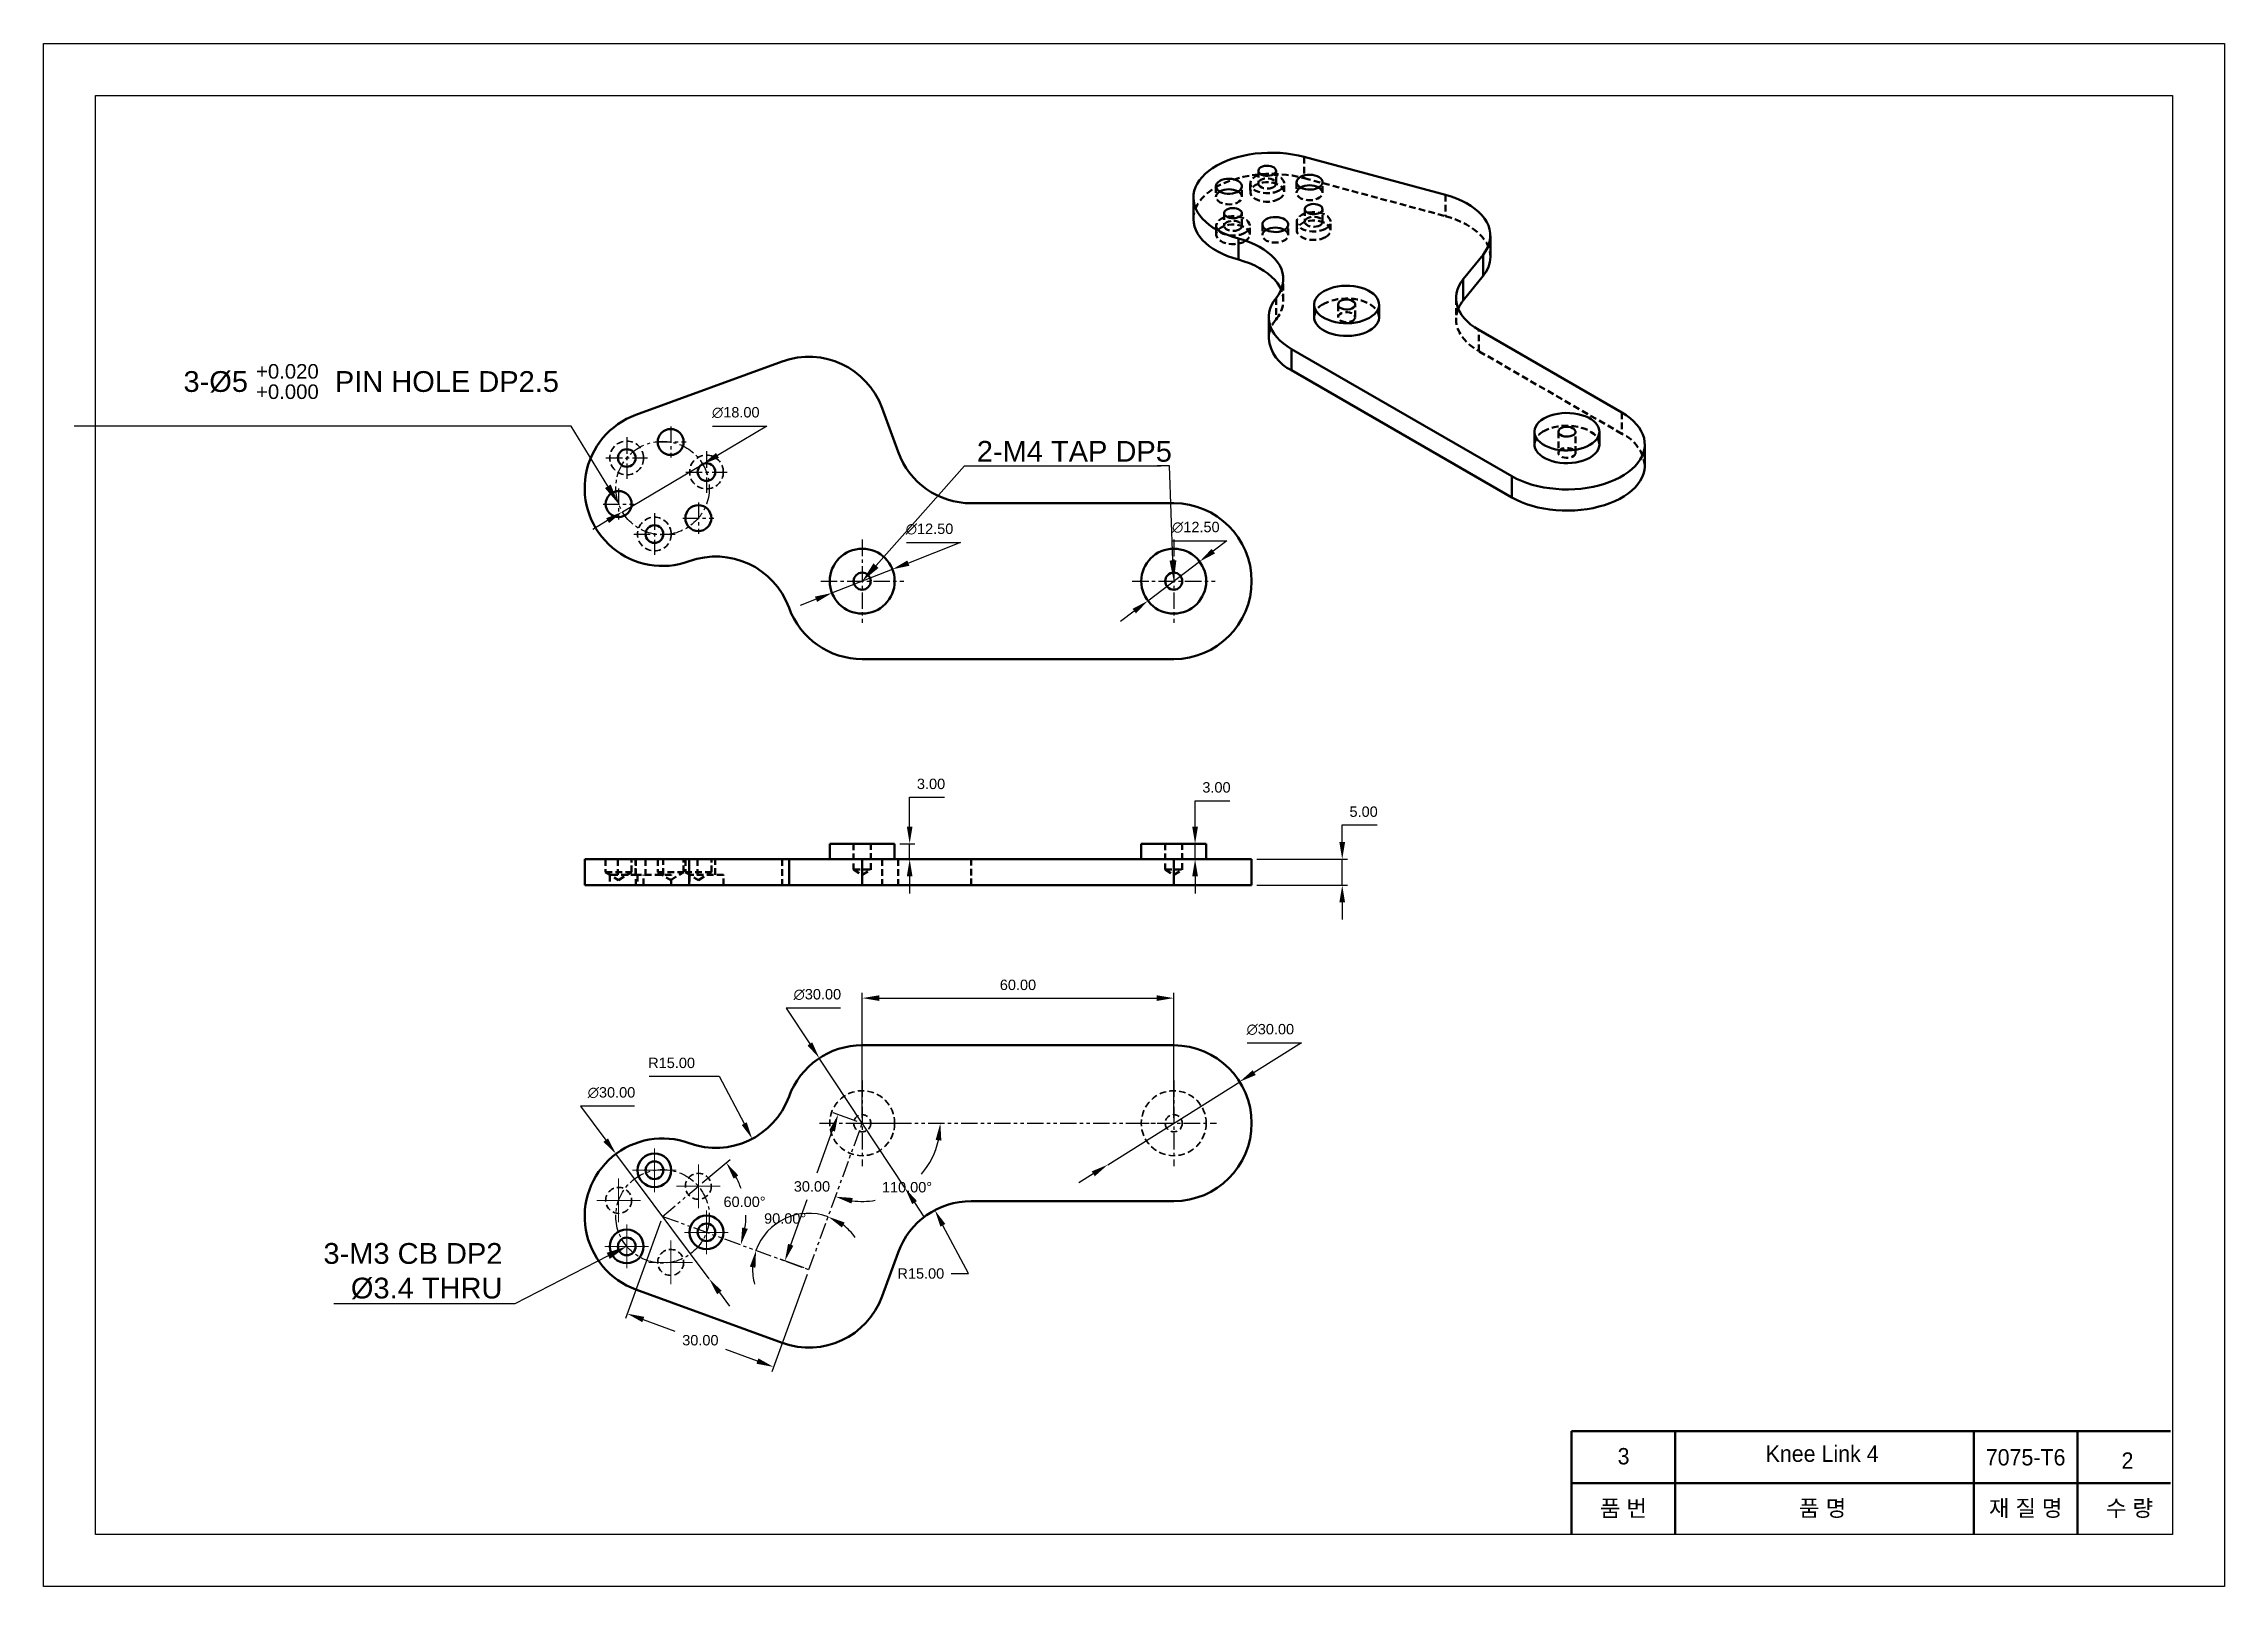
# Model space of a CAD drawing. Header units: millimetres. Extents: x 0 to 7560, y -1188 to 891.
# Drawn here: x 0.1 to 420.1, y 0.2 to 297.2 of the extents above; entities that cross this region are included whole.
import ezdxf
from ezdxf import colors
from ezdxf.entities.mleader import LeaderData, LeaderLine
from ezdxf.math import Vec2, Vec3

# ---------------------------------------------------------------- set-up
doc = ezdxf.new("R2010")
doc.units = ezdxf.units.MM
doc.header["$PDSIZE"] = -1
for name, pattern in [('CENTER', [10.16, 6.35, -1.27, 1.27, -1.27]), ('HIDDEN', [1.905, 1.27, -0.635]), ('PHANTOM', [12.7, 6.35, -1.27, 1.27, -1.27, 1.27, -1.27])]:
    doc.linetypes.add(name, pattern=pattern)
doc.layers.get('0').update_dxf_attribs({"lineweight": 50})
for name, color, linetype, lineweight in [('보조선', 1, 'PHANTOM', 25), ('숨은선', 4, 'HIDDEN', 35), ('중심선', 1, 'CENTER', 25), ('중요 치수', 4, 'Continuous', 18), ('치수선', 6, 'Continuous', 18)]:
    doc.layers.add(name, color=color, linetype=linetype, lineweight=lineweight)
doc.styles.get("Standard").update_dxf_attribs({"font": 'arial.ttf', "height": 2})
doc.dimstyles.new('ISO-25', dxfattribs={"dimtxt": 2.5, "dimasz": 2.5, "dimexe": 1.25, "dimexo": 0.625, "dimtad": 1, "dimtxsty": 'Standard', "dimcen": 2.5, "dimadec": 0, "dimazin": 0, "dimtfac": 1, "dimtmove": 0, "dimatfit": 3, "dimfxl": 1, "dimarcsym": 0})

msp = doc.modelspace()

# ---------------------------------------------------------------- texts
at = {"char_height": 3.15, "attachment_point": 5}
for s, width, insert in [('{\\fGulim|b0|i0|c129|p50;\\C6;3}', 20, (304.432, 25.264)), ('{\\fGulim|b0|i0|c129|p50;\\C6;7075-T6}', 20, (381.864, 25.061)), ('{\\fGulim|b0|i0|c129|p50;\\C6;2}', 20, (401.484, 24.447)), ('{\\fGulim|b0|i0|c129|p50;\\C6;품 번}', 20, (304.396, 15.129)), ('{\\C6;품 명}', 40, (342.753, 15.129)), ('{\\fGulim|b0|i0|c129|p50;\\C6;재 질 명}', 20, (381.879, 15.129)), ('{\\fGulim|b0|i0|c129|p50;\\C6;수 량}', 20, (401.879, 15.129))]:
    msp.add_mtext_dynamic_manual_height_columns(s, width=width, gutter_width=12.5, heights=[0], dxfattribs=dict(at, insert=insert))
at = {"layer": '중요 치수', "insert": (331.787, 27.352), "char_height": 3.15, "width": 28.64753, "attachment_point": 1}
msp.add_mtext('{\\fGulim|b0|i0|c129|p50;\\C6;Knee Link 4}', dxfattribs=at)

# ---------------------------------------------------------------- blocks, each defined once
blk = doc.blocks.new('SW_CENTERMARKSYMBOL_0')
at = {"color": 0, "linetype": 'Continuous', "lineweight": 18}
for p, q in [((-2.5, 0), (-4.2, 0)), ((0, 0), (-2.5, 0)), ((0, 2.5), (0, 4.2)), ((0, 0), (0, 2.5)), ((0, 0), (0, -2.5)), ((0, 0), (2.5, 0)), ((2.5, 0), (4.2, 0)), ((0, -2.5), (0, -4.2))]:
    blk.add_line(p, q, dxfattribs=at)
blk = doc.blocks.new('*D311')
at = {"layer": 'Defpoints', "color": 0, "ltscale": 0.5, "transparency": 16777216}
for p in [(110.38, 83.49), (128.32, 59.44)]:
    blk.add_point(p, dxfattribs=at)
at = {"layer": '치수선', "color": 0, "lineweight": -2, "ltscale": 0.5, "transparency": 16777216}
for p, q in [((113.97, 92.67), (103.52, 92.67)), ((103.52, 92.67), (108.4, 86.13)), ((128.32, 59.44), (110.38, 83.49)), ((130.3, 56.8), (132.27, 54.15))]:
    blk.add_line(p, q, dxfattribs=at)
at = {"layer": '치수선', "color": 0, "ltscale": 0.5, "transparency": 16777216}
for points in [[(108.84, 86.46), (107.96, 85.8), (110.38, 83.49)], [(130.74, 57.13), (129.85, 56.47), (128.32, 59.44)]]:
    blk.add_solid(points, dxfattribs=at)
at = {"layer": '치수선', "color": 0, "ltscale": 0.5, "transparency": 16777216, "insert": (109.51, 95.27), "char_height": 2, "attachment_point": 5}
blk.add_mtext('∅30.00', dxfattribs=at)
blk = doc.blocks.new('*D312')
at = {"layer": 'Defpoints', "color": 0, "ltscale": 0.5, "transparency": 16777216}
for p in [(149.54, 101.92), (166.06, 76.88)]:
    blk.add_point(p, dxfattribs=at)
at = {"layer": '치수선', "color": 0, "lineweight": -2, "ltscale": 0.5, "transparency": 16777216}
for p, q in [((153.62, 111.56), (143.18, 111.56)), ((143.18, 111.56), (147.72, 104.67)), ((166.06, 76.88), (149.54, 101.92)), ((167.88, 74.12), (169.7, 71.36))]:
    blk.add_line(p, q, dxfattribs=at)
at = {"layer": '치수선', "color": 0, "ltscale": 0.5, "transparency": 16777216}
for points in [[(148.18, 104.97), (147.26, 104.37), (149.54, 101.92)], [(168.34, 74.42), (167.42, 73.82), (166.06, 76.88)]]:
    blk.add_solid(points, dxfattribs=at)
at = {"layer": '치수선', "color": 0, "ltscale": 0.5, "transparency": 16777216, "insert": (149.16, 114.16), "char_height": 2, "attachment_point": 5}
blk.add_mtext('∅30.00', dxfattribs=at)
blk = doc.blocks.new('*D313')
at = {"layer": 'Defpoints', "color": 0, "ltscale": 0.5, "transparency": 16777216}
for p in [(230.5, 97.38), (205.1, 81.41)]:
    blk.add_point(p, dxfattribs=at)
at = {"layer": '치수선', "color": 0, "lineweight": -2, "ltscale": 0.5, "transparency": 16777216}
for p, q in [((231.94, 104.84), (242.38, 104.84)), ((242.38, 104.84), (233.3, 99.13)), ((205.1, 81.41), (230.5, 97.38)), ((202.31, 79.66), (199.51, 77.9))]:
    blk.add_line(p, q, dxfattribs=at)
at = {"layer": '치수선', "color": 0, "ltscale": 0.5, "transparency": 16777216}
for points in [[(233, 99.6), (233.59, 98.67), (230.5, 97.38)], [(202.01, 80.12), (202.6, 79.19), (205.1, 81.41)]]:
    blk.add_solid(points, dxfattribs=at)
at = {"layer": '치수선', "color": 0, "ltscale": 0.5, "transparency": 16777216, "insert": (236.4, 107.44), "char_height": 2, "attachment_point": 5}
blk.add_mtext('∅30.00', dxfattribs=at)
blk = doc.blocks.new('*D314')
at = {"layer": 'Defpoints', "color": 0, "ltscale": 0.5, "transparency": 16777216}
for p in [(217.8, 113.48), (157.8, 89.4), (217.8, 89.4)]:
    blk.add_point(p, dxfattribs=at)
at = {"layer": '치수선', "color": 0, "lineweight": -2, "ltscale": 0.5, "transparency": 16777216}
for p, q in [((157.8, 90.4), (157.8, 114.48)), ((161.1, 113.48), (214.5, 113.48)), ((217.8, 90.4), (217.8, 114.48))]:
    blk.add_line(p, q, dxfattribs=at)
at = {"layer": '치수선', "color": 0, "ltscale": 0.5, "transparency": 16777216}
for points in [[(161.1, 114.03), (161.1, 112.93), (157.8, 113.48)], [(214.5, 114.03), (214.5, 112.93), (217.8, 113.48)]]:
    blk.add_solid(points, dxfattribs=at)
at = {"layer": '치수선', "color": 0, "ltscale": 0.5, "transparency": 16777216, "insert": (187.8, 116.02), "char_height": 2, "attachment_point": 5}
blk.add_mtext('60.00', dxfattribs=at)
blk = doc.blocks.new('*D315')
at = {"layer": 'Defpoints', "color": 0, "ltscale": 0.5, "transparency": 16777216}
for p in [(157.8, 89.4), (142.91, 62.89), (147.54, 61.2)]:
    blk.add_point(p, dxfattribs=at)
at = {"layer": '치수선', "color": 0, "lineweight": -2, "ltscale": 0.5, "transparency": 16777216}
for p, q in [((156.86, 89.74), (152.23, 91.42)), ((152.04, 87.98), (149.05, 79.77)), ((144.03, 65.99), (147.19, 74.68)), ((146.6, 61.55), (141.97, 63.23))]:
    blk.add_line(p, q, dxfattribs=at)
at = {"layer": '치수선', "color": 0, "ltscale": 0.5, "transparency": 16777216}
for points in [[(151.52, 88.17), (152.55, 87.79), (153.17, 91.08)], [(143.52, 66.18), (144.55, 65.81), (142.91, 62.89)]]:
    blk.add_solid(points, dxfattribs=at)
at = {"layer": '치수선', "color": 0, "ltscale": 0.5, "transparency": 16777216, "insert": (148.12, 77.22), "char_height": 2, "attachment_point": 5}
blk.add_mtext('30.00', dxfattribs=at)
blk = doc.blocks.new('*D316')
at = {"layer": 'Defpoints', "color": 0, "ltscale": 0.5, "transparency": 16777216}
for p in [(119.35, 71.47), (147.54, 61.2), (112.53, 52.74)]:
    blk.add_point(p, dxfattribs=at)
at = {"layer": '치수선', "color": 0, "lineweight": -2, "ltscale": 0.5, "transparency": 16777216}
for p, q in [((119.01, 70.53), (112.19, 51.8)), ((147.2, 60.26), (140.38, 41.54)), ((115.64, 51.61), (121.73, 49.39)), ((137.62, 43.61), (131.52, 45.82))]:
    blk.add_line(p, q, dxfattribs=at)
at = {"layer": '치수선', "color": 0, "ltscale": 0.5, "transparency": 16777216}
for points in [[(115.82, 52.12), (115.45, 51.09), (112.53, 52.74)], [(137.81, 44.12), (137.43, 43.09), (140.72, 42.48)]]:
    blk.add_solid(points, dxfattribs=at)
at = {"layer": '치수선', "color": 0, "ltscale": 0.5, "transparency": 16777216, "insert": (126.63, 47.61), "char_height": 2, "attachment_point": 5}
blk.add_mtext('30.00', dxfattribs=at)
blk = doc.blocks.new('*D317')
at = {"layer": 'Defpoints', "color": 0, "ltscale": 0.5, "transparency": 16777216}
for p in [(232.8, 140.21), (250.25, 140.21), (232.8, 135.21)]:
    blk.add_point(p, dxfattribs=at)
at = {"layer": '치수선', "color": 0, "lineweight": -2, "ltscale": 0.5, "transparency": 16777216}
for p, q in [((250.25, 143.51), (250.25, 146.81)), ((250.25, 146.81), (256.96, 146.81)), ((233.8, 140.21), (251.25, 140.21)), ((250.25, 135.21), (250.25, 140.21)), ((233.8, 135.21), (251.25, 135.21)), ((250.25, 131.91), (250.25, 128.6))]:
    blk.add_line(p, q, dxfattribs=at)
at = {"layer": '치수선', "color": 0, "ltscale": 0.5, "transparency": 16777216}
for points in [[(249.7, 143.51), (250.8, 143.51), (250.25, 140.21)], [(249.7, 131.91), (250.8, 131.91), (250.25, 135.21)]]:
    blk.add_solid(points, dxfattribs=at)
at = {"layer": '치수선', "color": 0, "ltscale": 0.5, "transparency": 16777216, "insert": (254.37, 149.36), "char_height": 2, "attachment_point": 5}
blk.add_mtext('5.00', dxfattribs=at)
blk = doc.blocks.new('*D318')
at = {"layer": 'Defpoints', "color": 0, "ltscale": 0.5, "transparency": 16777216}
for p in [(164.05, 143.21), (166.94, 140.21), (171.86, 140.21)]:
    blk.add_point(p, dxfattribs=at)
at = {"layer": '치수선', "color": 0, "lineweight": -2, "ltscale": 0.5, "transparency": 16777216}
for p, q in [((166.94, 146.51), (166.94, 152.16)), ((166.94, 152.16), (173.65, 152.16)), ((165.05, 143.21), (167.94, 143.21)), ((166.94, 140.21), (166.94, 143.21)), ((170.86, 140.21), (165.94, 140.21)), ((166.94, 136.91), (166.94, 133.6))]:
    blk.add_line(p, q, dxfattribs=at)
at = {"layer": '치수선', "color": 0, "ltscale": 0.5, "transparency": 16777216}
for points in [[(166.39, 146.51), (167.49, 146.51), (166.94, 143.21)], [(166.39, 136.91), (167.49, 136.91), (166.94, 140.21)]]:
    blk.add_solid(points, dxfattribs=at)
at = {"layer": '치수선', "color": 0, "ltscale": 0.5, "transparency": 16777216, "insert": (171.06, 154.71), "char_height": 2, "attachment_point": 5}
blk.add_mtext('3.00', dxfattribs=at)
blk = doc.blocks.new('*D319')
at = {"layer": 'Defpoints', "color": 0, "ltscale": 0.5, "transparency": 16777216}
for p in [(171.79, 72.65), (178.81, 59.4)]:
    blk.add_point(p, dxfattribs=at)
at = {"layer": '치수선', "color": 0, "lineweight": -2, "ltscale": 0.5, "transparency": 16777216}
for p, q in [((178.25, 60.45), (173.33, 69.73)), ((174.94, 60.45), (178.25, 60.45))]:
    blk.add_line(p, q, dxfattribs=at)
at = {"layer": '치수선', "color": 0, "ltscale": 0.5, "transparency": 16777216}
blk.add_solid([(173.82, 69.99), (172.85, 69.48), (171.79, 72.65)], dxfattribs=at)
at = {"layer": '치수선', "color": 0, "ltscale": 0.5, "transparency": 16777216, "insert": (169.09, 60.45), "char_height": 2, "attachment_point": 5}
blk.add_mtext('R15.00', dxfattribs=at)
blk = doc.blocks.new('*D320')
at = {"layer": 'Defpoints', "color": 0, "ltscale": 0.5, "transparency": 16777216}
for p in [(129.61, 99.66), (136.62, 86.39)]:
    blk.add_point(p, dxfattribs=at)
at = {"layer": '치수선', "color": 0, "lineweight": -2, "ltscale": 0.5, "transparency": 16777216}
for p, q in [((116.76, 98.46), (130.24, 98.46)), ((130.24, 98.46), (135.07, 89.31))]:
    blk.add_line(p, q, dxfattribs=at)
at = {"layer": '치수선', "color": 0, "ltscale": 0.5, "transparency": 16777216}
blk.add_solid([(135.56, 89.57), (134.59, 89.06), (136.62, 86.39)], dxfattribs=at)
at = {"layer": '치수선', "color": 0, "ltscale": 0.5, "transparency": 16777216, "insert": (121.09, 101), "char_height": 2, "attachment_point": 5}
blk.add_mtext('R15.00', dxfattribs=at)
blk = doc.blocks.new('*D321')
at = {"layer": 'Defpoints', "color": 0, "ltscale": 0.5, "transparency": 16777216}
for p in [(224.05, 143.21), (221.91, 140.21), (225.91, 140.21)]:
    blk.add_point(p, dxfattribs=at)
at = {"layer": '치수선', "color": 0, "lineweight": -2, "ltscale": 0.5, "transparency": 16777216}
for p, q in [((221.91, 146.51), (221.91, 151.49)), ((221.91, 151.49), (228.62, 151.49)), ((223.05, 143.21), (220.91, 143.21)), ((221.91, 140.21), (221.91, 143.21)), ((224.91, 140.21), (220.91, 140.21)), ((221.91, 136.91), (221.91, 133.6))]:
    blk.add_line(p, q, dxfattribs=at)
at = {"layer": '치수선', "color": 0, "ltscale": 0.5, "transparency": 16777216}
for points in [[(221.36, 146.51), (222.46, 146.51), (221.91, 143.21)], [(221.36, 136.91), (222.46, 136.91), (221.91, 140.21)]]:
    blk.add_solid(points, dxfattribs=at)
at = {"layer": '치수선', "color": 0, "ltscale": 0.5, "transparency": 16777216, "insert": (226.03, 154.04), "char_height": 2, "attachment_point": 5}
blk.add_mtext('3.00', dxfattribs=at)
blk = doc.blocks.new('*D322')
at = {"layer": 'Defpoints', "color": 0, "ltscale": 0.5, "transparency": 16777216}
for p in [(127.09, 216.27), (111.61, 207.09)]:
    blk.add_point(p, dxfattribs=at)
at = {"layer": '치수선', "color": 0, "lineweight": -2, "ltscale": 0.5, "transparency": 16777216}
for p, q in [((128.99, 223.59), (139.44, 223.59)), ((139.44, 223.59), (129.93, 217.95)), ((111.61, 207.09), (127.09, 216.27)), ((108.77, 205.4), (105.93, 203.72))]:
    blk.add_line(p, q, dxfattribs=at)
at = {"layer": '치수선', "color": 0, "ltscale": 0.5, "transparency": 16777216}
for points in [[(129.65, 218.43), (130.21, 217.48), (127.09, 216.27)], [(108.49, 205.87), (109.05, 204.93), (111.61, 207.09)]]:
    blk.add_solid(points, dxfattribs=at)
at = {"layer": '치수선', "color": 0, "ltscale": 0.5, "transparency": 16777216, "insert": (133.45, 226.2), "char_height": 2, "attachment_point": 5}
blk.add_mtext('∅18.00', dxfattribs=at)
blk = doc.blocks.new('*D323')
at = {"layer": 'Defpoints', "color": 0, "ltscale": 0.5, "transparency": 16777216}
for p in [(163.62, 196.03), (151.98, 191.47)]:
    blk.add_point(p, dxfattribs=at)
at = {"layer": '치수선', "color": 0, "lineweight": -2, "ltscale": 0.5, "transparency": 16777216}
for p, q in [((166.31, 201.17), (176.75, 201.17)), ((176.75, 201.17), (166.7, 197.23)), ((151.98, 191.47), (163.62, 196.03)), ((148.91, 190.26), (145.83, 189.06))]:
    blk.add_line(p, q, dxfattribs=at)
at = {"layer": '치수선', "color": 0, "ltscale": 0.5, "transparency": 16777216}
for points in [[(166.49, 197.74), (166.9, 196.72), (163.62, 196.03)], [(148.71, 190.78), (149.11, 189.75), (151.98, 191.47)]]:
    blk.add_solid(points, dxfattribs=at)
at = {"layer": '치수선', "color": 0, "ltscale": 0.5, "transparency": 16777216, "insert": (170.77, 203.77), "char_height": 2, "attachment_point": 5}
blk.add_mtext('∅12.50', dxfattribs=at)
blk = doc.blocks.new('*D324')
at = {"layer": 'Defpoints', "color": 0, "ltscale": 0.5, "transparency": 16777216}
for p in [(222.78, 197.52), (212.82, 189.97)]:
    blk.add_point(p, dxfattribs=at)
at = {"layer": '치수선', "color": 0, "lineweight": -2, "ltscale": 0.5, "transparency": 16777216}
for p, q in [((212.82, 189.97), (222.78, 197.52)), ((217.6, 201.51), (228.04, 201.51)), ((228.04, 201.51), (225.41, 199.52)), ((210.19, 187.98), (207.56, 185.98))]:
    blk.add_line(p, q, dxfattribs=at)
at = {"layer": '치수선', "color": 0, "ltscale": 0.5, "transparency": 16777216}
for points in [[(225.08, 199.96), (225.75, 199.08), (222.78, 197.52)], [(209.86, 188.42), (210.52, 187.54), (212.82, 189.97)]]:
    blk.add_solid(points, dxfattribs=at)
at = {"layer": '치수선', "color": 0, "ltscale": 0.5, "transparency": 16777216, "insert": (222.06, 204.11), "char_height": 2, "attachment_point": 5}
blk.add_mtext('∅12.50', dxfattribs=at)
blk = doc.blocks.new('*D341')
at = {"layer": 'Defpoints', "color": 0, "ltscale": 0.5, "transparency": 16777216}
for p in [(157.8, 89.4), (157.8, 89.4), (217.8, 89.4), (162.12, 74.97), (147.54, 61.2)]:
    blk.add_point(p, dxfattribs=at)
at = {"layer": '치수선', "color": 0, "lineweight": -2, "ltscale": 0.5, "transparency": 16777216}
for start, end in [(319.4527, 347.4065), (262.5935, 279.6507)]:
    blk.add_arc((157.8, 89.4), 15.05, start, end, dxfattribs=at)
at = {"layer": '치수선', "color": 0, "ltscale": 0.5, "transparency": 16777216}
for points in [[(171.94, 86.17), (173.04, 86.05), (172.85, 89.4)], [(155.73, 73.93), (155.99, 75), (152.65, 75.25)]]:
    blk.add_solid(points, dxfattribs=at)
at = {"layer": '치수선', "color": 0, "ltscale": 0.5, "transparency": 16777216, "insert": (166.43, 77.06), "char_height": 2, "attachment_point": 5}
blk.add_mtext('110.00°', dxfattribs=at)
blk = doc.blocks.new('*D342')
at = {"layer": 'Defpoints', "color": 0, "ltscale": 0.5, "transparency": 16777216}
for p in [(157.8, 89.4), (119.35, 71.47), (145.66, 71.89), (147.54, 61.2), (147.54, 61.2)]:
    blk.add_point(p, dxfattribs=at)
at = {"layer": '치수선', "color": 0, "lineweight": -2, "ltscale": 0.5, "transparency": 16777216}
for start, end in [(70, 160), (34.9808, 52.4904), (177.5096, 195.0192)]:
    blk.add_arc((147.54, 61.2), 10.85, start, end, dxfattribs=at)
at = {"layer": '치수선', "color": 0, "ltscale": 0.5, "transparency": 16777216}
for points in [[(153.88, 69.33), (154.41, 70.29), (151.25, 71.4)], [(136.16, 61.78), (137.24, 61.57), (137.35, 64.91)]]:
    blk.add_solid(points, dxfattribs=at)
at = {"layer": '치수선', "color": 0, "ltscale": 0.5, "transparency": 16777216, "insert": (142.96, 71.04), "char_height": 2, "attachment_point": 5}
blk.add_mtext('90.00°', dxfattribs=at)
blk = doc.blocks.new('*D343')
at = {"layer": 'Defpoints', "color": 0, "ltscale": 0.5, "transparency": 16777216}
for p in [(126.24, 77.25), (119.35, 71.47), (119.35, 71.47), (135.38, 71.47), (147.54, 61.2)]:
    blk.add_point(p, dxfattribs=at)
at = {"layer": '치수선', "color": 0, "lineweight": -2, "ltscale": 0.5, "transparency": 16777216}
blk.add_line((127.01, 77.89), (132.4, 82.42), dxfattribs=at)
for start, end in [(19.4125, 28.1808), (351.8192, 0.8554)]:
    blk.add_arc((119.35, 71.47), 16.04, start, end, dxfattribs=at)
at = {"layer": '치수선', "color": 0, "ltscale": 0.5, "transparency": 16777216}
for points in [[(133.03, 78.73), (133.94, 79.35), (131.63, 81.77)], [(135.76, 69.05), (134.69, 69.32), (134.42, 65.98)]]:
    blk.add_solid(points, dxfattribs=at)
at = {"layer": '치수선', "color": 0, "ltscale": 0.5, "transparency": 16777216, "insert": (135.14, 74.25), "char_height": 2, "attachment_point": 5}
blk.add_mtext('60.00°', dxfattribs=at)

# ---------------------------------------------------------------- dimensions: what is measured, and where the dimension line sits
at = {"layer": '치수선', "ltscale": 0.5}
for p1, p2, picture, middle in [((111.609, 207.085), (127.09, 216.27), '*D322', (133.452, 223.594)), ((151.981, 191.468), (163.62, 196.026), '*D323', (170.769, 201.168)), ((212.82, 189.972), (222.781, 197.523), '*D324', (222.061, 201.512)), ((166.062, 76.875), (149.54, 101.915), '*D312', (149.16, 111.559)), ((205.101, 81.413), (230.501, 97.377), '*D313', (236.397, 104.843)), ((128.32, 59.443), (110.378, 83.487), '*D311', (109.506, 92.674))]:
    dim = msp.add_diameter_dim_2p(p1=p1, p2=p2, dimstyle='ISO-25', override={"dimtxt": 2, "dimasz": 3.302, "dimexe": 1, "dimexo": 1, "dimgap": 1.524, "dimtih": 1, "dimtoh": 1, "dimzin": 1, "dimdsep": 46, "dimcen": -10, "dimadec": 2, "dimtzin": 1}, dxfattribs=at)
    dim.commit()
    dim.dimension.update_dxf_attribs({"geometry": picture, "text_midpoint": middle, "dimtype": 163})
for base, p1, p2, angle, picture, middle, dimtype in [((166.943, 140.208), (164.051, 143.208), (171.856, 140.208), 90, '*D318', (171.06, 152.162), 160), ((221.913, 140.208), (224.051, 143.208), (225.909, 140.208), 90, '*D321', (226.03, 151.489), 160), ((142.905, 62.891), (157.801, 89.395), (147.54, 61.204), 250, '*D315', (148.121, 77.222), 161)]:
    dim = msp.add_linear_dim(base=base, p1=p1, p2=p2, angle=angle, dimstyle='ISO-25', override={"dimtxt": 2, "dimasz": 3.302, "dimexe": 1, "dimexo": 1, "dimgap": 1.524, "dimtih": 1, "dimtoh": 1, "dimzin": 1, "dimdsep": 46, "dimcen": -10, "dimadec": 2, "dimtzin": 1}, dxfattribs=at)
    dim.commit()
    dim.dimension.update_dxf_attribs({"geometry": picture, "text_midpoint": middle, "dimtype": dimtype})
dim = msp.add_linear_dim(base=(250.249, 140.208), p1=(232.801, 135.208), p2=(232.801, 140.208), angle=90, dimstyle='ISO-25', override={"dimtxt": 2, "dimasz": 3.302, "dimexe": 1, "dimexo": 1, "dimgap": 1.524, "dimtih": 1, "dimtoh": 1, "dimzin": 1, "dimdsep": 46, "dimcen": -10, "dimadec": 2, "dimtzin": 1}, dxfattribs=at)
dim.commit()
dim.dimension.update_dxf_attribs({"geometry": '*D317', "text_midpoint": (254.368, 149.357)})
dim = msp.add_linear_dim(base=(217.801, 113.478), p1=(157.801, 89.395), p2=(217.801, 89.395), dimstyle='ISO-25', override={"dimtxt": 2, "dimasz": 3.302, "dimexe": 1, "dimexo": 1, "dimgap": 1.524, "dimtih": 1, "dimtoh": 1, "dimzin": 1, "dimdsep": 46, "dimcen": -10, "dimadec": 2, "dimtzin": 1}, dxfattribs=at)
dim.commit()
dim.dimension.update_dxf_attribs({"geometry": '*D314', "text_midpoint": (187.801, 116.023)})
for center, mpoint, picture, middle in [((129.61, 99.656), (136.616, 86.393), '*D320', (121.089, 98.458)), ((178.807, 59.395), (171.788, 72.652), '*D319', (169.093, 60.453))]:
    dim = msp.add_radius_dim(center=center, mpoint=mpoint, dimstyle='ISO-25', override={"dimtxt": 2, "dimasz": 3.302, "dimexe": 1, "dimexo": 1, "dimgap": 1.524, "dimtih": 1, "dimtoh": 1, "dimzin": 1, "dimdsep": 46, "dimcen": -10, "dimadec": 2, "dimtzin": 1}, dxfattribs=at)
    dim.commit()
    dim.dimension.update_dxf_attribs({"geometry": picture, "text_midpoint": middle, "dimtype": 164})
for base, line1, line2, picture, middle in [((145.656, 71.887), ((119.349, 71.465), (147.54, 61.204)), ((147.54, 61.204), (157.801, 89.395)), '*D342', (142.956, 71.035)), ((162.118, 74.974), ((147.54, 61.204), (157.801, 89.395)), ((157.801, 89.395), (217.801, 89.395)), '*D341', (166.435, 77.064)), ((135.385, 71.465), ((119.349, 71.465), (126.244, 77.25)), ((119.349, 71.465), (147.54, 61.204)), '*D343', (135.141, 74.25))]:
    dim = msp.add_angular_dim_2l(base=base, line1=line1, line2=line2, dimstyle='ISO-25', override={"dimtxt": 2, "dimasz": 3.302, "dimexe": 1, "dimexo": 1, "dimgap": 1.524, "dimtih": 1, "dimtoh": 1, "dimzin": 1, "dimdsep": 46, "dimcen": -10, "dimadec": 2, "dimtzin": 1}, dxfattribs=at)
    dim.commit()
    dim.dimension.update_dxf_attribs({"geometry": picture, "text_midpoint": middle})
dim = msp.add_aligned_dim(p1=(147.54, 61.204), p2=(119.349, 71.465), distance=19.93, dimstyle='ISO-25', override={"dimtxt": 2, "dimasz": 3.302, "dimexe": 1, "dimexo": 1, "dimgap": 1.524, "dimtih": 1, "dimtoh": 1, "dimzin": 1, "dimdsep": 46, "dimcen": -10, "dimadec": 2, "dimtzin": 1}, dxfattribs=at)
dim.commit()
dim.dimension.update_dxf_attribs({"geometry": '*D316', "text_midpoint": (126.628, 47.606)})

# ---------------------------------------------------------------- linework, layer by layer
at = {"linetype": 'Continuous'}
for p, q in [((242.924, 275.426), (270.113, 268.107)), ((221.585, 267.578), (221.585, 263.495)), ((230.245, 259.73), (230.245, 255.647)), ((277.369, 256.599), (273.568, 251.893)), ((277.369, 256.599), (277.369, 252.516)), ((278.774, 256.176), (278.774, 260.259)), ((277.369, 252.516), (273.568, 247.811)), ((273.568, 251.893), (273.568, 247.811)), ((236.095, 244.563), (236.095, 240.48)), ((244.845, 247.012), (244.845, 244.563)), ((257.345, 244.563), (257.345, 247.012)), ((304.128, 226.193), (276.556, 242.111)), ((114.219, 225.773), (142.41, 236.033)), ((240.489, 238.439), (282.915, 213.947)), ((240.489, 238.439), (240.489, 234.357)), ((240.489, 234.357), (282.915, 209.865)), ((161.635, 227.068), (164.711, 218.617)), ((287.272, 222.52), (287.272, 220.07)), ((299.772, 220.07), (299.772, 222.52)), ((308.522, 215.988), (308.522, 220.07)), ((282.915, 213.947), (282.915, 209.865)), ((217.801, 208.747), (178.807, 208.747)), ((157.801, 178.747), (217.801, 178.747)), ((151.551, 143.208), (151.551, 140.208)), ((151.551, 143.208), (164.051, 143.208)), ((164.051, 140.208), (164.051, 143.208)), ((211.551, 143.208), (211.551, 140.208)), ((211.551, 143.208), (224.051, 143.208)), ((224.051, 140.208), (224.051, 143.208)), ((104.349, 140.208), (104.349, 135.208)), ((124.48, 140.208), (104.349, 140.208)), ((124.48, 140.208), (124.48, 135.208)), ((124.48, 140.208), (143.705, 140.208)), ((143.705, 140.208), (143.705, 135.208)), ((143.705, 140.208), (157.801, 140.208)), ((157.801, 140.208), (157.801, 135.208)), ((157.801, 140.208), (217.801, 140.208)), ((217.801, 140.208), (217.801, 135.208)), ((217.801, 140.208), (232.801, 140.208)), ((232.801, 135.208), (232.801, 140.208)), ((124.48, 135.208), (104.349, 135.208)), ((143.705, 135.208), (124.48, 135.208)), ((143.705, 135.208), (157.801, 135.208)), ((157.801, 135.208), (217.801, 135.208)), ((217.801, 135.208), (232.801, 135.208))]:
    msp.add_line(p, q, dxfattribs=at)
at = {"linetype": 'HIDDEN'}
for p, q in [((242.924, 275.426), (242.924, 271.343)), ((225.928, 269.773), (225.928, 267.732)), ((230.928, 267.732), (230.928, 269.773)), ((232.55, 270.304), (232.55, 268.671)), ((234.1, 272.754), (234.1, 270.304)), ((237.5, 270.304), (237.5, 272.754)), ((239.05, 268.671), (239.05, 270.304)), ((241.457, 270.558), (241.457, 268.516)), ((242.924, 271.343), (270.113, 264.024)), ((246.457, 268.516), (246.457, 270.558)), ((243.041, 265.382), (243.041, 262.932)), ((246.441, 262.932), (246.441, 265.382)), ((270.113, 268.107), (270.113, 264.024)), ((225.962, 262.148), (225.962, 260.515)), ((227.512, 264.598), (227.512, 262.148)), ((230.912, 262.148), (230.912, 264.598)), ((232.462, 260.515), (232.462, 262.148)), ((234.869, 262.402), (234.869, 260.361)), ((239.869, 260.361), (239.869, 262.402)), ((241.491, 262.932), (241.491, 261.299)), ((247.991, 261.299), (247.991, 262.932)), ((237.501, 248.222), (237.501, 244.139)), ((238.906, 247.799), (238.906, 251.882)), ((272.162, 248.234), (272.162, 244.151)), ((249.445, 247.012), (249.445, 244.563)), ((252.745, 244.563), (252.745, 247.012)), ((276.556, 238.028), (276.556, 242.111)), ((304.128, 222.111), (276.556, 238.028)), ((304.128, 226.193), (304.128, 222.111)), ((291.872, 222.52), (291.872, 218.437)), ((295.172, 218.437), (295.172, 222.52)), ((156.151, 143.208), (156.151, 138.208)), ((159.451, 138.208), (159.451, 143.208)), ((216.151, 143.208), (216.151, 138.208)), ((219.451, 138.208), (219.451, 143.208)), ((108.392, 140.208), (108.392, 137.708)), ((110.755, 140.208), (110.755, 137.208)), ((113.392, 137.708), (113.392, 140.208)), ((114.155, 137.208), (114.155, 140.208)), ((114.219, 140.208), (114.219, 135.208)), ((116.086, 140.208), (116.086, 137.208)), ((118.412, 140.208), (118.412, 137.708)), ((119.486, 137.208), (119.486, 140.208)), ((123.412, 137.708), (123.412, 140.208)), ((123.744, 140.208), (123.744, 137.708)), ((126.107, 140.208), (126.107, 137.208)), ((128.744, 137.708), (128.744, 140.208)), ((129.507, 137.208), (129.507, 140.208)), ((142.41, 140.208), (142.41, 135.208)), ((161.635, 140.208), (161.635, 135.208)), ((164.711, 140.208), (164.711, 135.208)), ((178.807, 135.208), (178.807, 140.208)), ((217.801, 140.208), (217.801, 135.208)), ((108.392, 137.708), (113.392, 137.708)), ((108.392, 137.708), (110.892, 136.206)), ((114.536, 137.208), (109.205, 137.208)), ((109.205, 137.208), (109.205, 135.208)), ((110.892, 136.206), (113.392, 137.708)), ((121.036, 137.208), (114.536, 137.208)), ((114.536, 137.208), (114.536, 135.208)), ((115.705, 135.208), (115.705, 137.208)), ((118.412, 137.708), (123.412, 137.708)), ((118.412, 137.708), (120.912, 136.206)), ((120.912, 136.206), (123.412, 137.708)), ((121.036, 135.208), (121.036, 137.208)), ((123.744, 137.708), (128.744, 137.708)), ((123.744, 137.708), (126.244, 136.206)), ((131.057, 137.208), (124.557, 137.208)), ((124.557, 137.208), (124.557, 135.208)), ((126.244, 136.206), (128.744, 137.708)), ((131.057, 135.208), (131.057, 137.208)), ((156.151, 138.208), (157.801, 137.216)), ((156.151, 138.208), (159.451, 138.208)), ((157.801, 137.216), (159.451, 138.208)), ((216.151, 138.208), (219.451, 138.208)), ((216.151, 138.208), (217.801, 137.216)), ((217.801, 137.216), (219.451, 138.208))]:
    msp.add_line(p, q, dxfattribs=at)
for p, q in [((157.801, 104.395), (217.801, 104.395)), ((217.801, 74.395), (178.807, 74.395)), ((161.635, 56.074), (164.711, 64.526)), ((114.219, 57.37), (142.41, 47.109)), ((294.396, 30.129), (409.793, 30.129)), ((294.396, 10.129), (294.396, 30.129)), ((314.396, 10.129), (314.396, 30.129)), ((371.879, 10.129), (371.879, 30.129)), ((391.879, 10.129), (391.879, 30.129)), ((294.396, 20.129), (409.793, 20.129))]:
    msp.add_line(p, q)
at = {"linetype": 'Continuous', "flags": 128}
for points in [[(230.245, 259.73), (229.172, 260.05), (228.147, 260.418), (227.176, 260.834), (226.267, 261.292), (225.424, 261.792), (224.654, 262.329), (223.961, 262.901), (223.35, 263.502), (222.825, 264.13), (222.389, 264.781), (222.045, 265.449), (221.795, 266.131), (221.642, 266.823), (221.585, 267.52), (221.626, 268.217), (221.763, 268.909), (221.997, 269.594), (222.325, 270.265), (222.746, 270.918), (223.256, 271.55), (223.853, 272.157), (224.533, 272.733), (225.291, 273.276), (226.121, 273.782), (227.02, 274.248), (227.981, 274.671), (228.998, 275.048), (230.063, 275.376), (231.172, 275.654), (232.315, 275.879), (233.486, 276.05), (234.677, 276.167), (235.88, 276.227), (237.088, 276.232), (238.293, 276.181), (239.486, 276.073), (240.661, 275.911), (241.809, 275.695), (242.924, 275.426)], [(234.598, 273.447), (234.345, 273.261), (234.177, 273.046), (234.103, 272.813), (234.128, 272.577), (234.25, 272.351), (234.462, 272.148), (234.752, 271.981), (235.103, 271.859), (235.494, 271.788), (235.903, 271.774), (236.306, 271.817), (236.68, 271.914), (237.002, 272.06), (237.255, 272.246), (237.423, 272.462), (237.497, 272.694), (237.472, 272.93), (237.351, 273.156), (237.138, 273.359), (236.849, 273.526), (236.498, 273.648), (236.107, 273.719), (235.698, 273.733), (235.295, 273.69), (234.921, 273.593), (234.598, 273.447)], [(226.66, 270.794), (226.34, 270.568), (226.106, 270.309), (225.967, 270.028), (225.929, 269.737), (225.993, 269.447), (226.156, 269.171), (226.413, 268.919), (226.752, 268.703), (227.16, 268.53), (227.619, 268.408), (228.112, 268.342), (228.618, 268.334), (229.116, 268.386), (229.585, 268.494), (230.008, 268.655), (230.365, 268.861), (230.644, 269.105), (230.831, 269.376), (230.921, 269.664), (230.908, 269.956), (230.794, 270.24), (230.582, 270.506), (230.283, 270.741), (229.908, 270.937), (229.472, 271.085), (228.993, 271.179), (228.491, 271.216), (227.987, 271.194), (227.501, 271.114), (227.052, 270.979), (226.66, 270.794)], [(242.189, 271.578), (241.87, 271.352), (241.635, 271.093), (241.496, 270.812), (241.458, 270.521), (241.522, 270.232), (241.685, 269.955), (241.942, 269.704), (242.281, 269.487), (242.689, 269.314), (243.148, 269.192), (243.641, 269.126), (244.147, 269.119), (244.645, 269.17), (245.115, 269.279), (245.537, 269.439), (245.895, 269.646), (246.173, 269.89), (246.361, 270.161), (246.45, 270.448), (246.437, 270.74), (246.323, 271.025), (246.111, 271.29), (245.812, 271.525), (245.437, 271.721), (245.001, 271.869), (244.522, 271.964), (244.02, 272.001), (243.516, 271.978), (243.03, 271.898), (242.581, 271.763), (242.189, 271.578)], [(228.01, 265.292), (227.757, 265.105), (227.589, 264.89), (227.515, 264.657), (227.54, 264.421), (227.662, 264.195), (227.874, 263.992), (228.164, 263.825), (228.515, 263.703), (228.906, 263.632), (229.315, 263.618), (229.718, 263.661), (230.092, 263.758), (230.414, 263.904), (230.667, 264.09), (230.835, 264.306), (230.909, 264.538), (230.884, 264.775), (230.763, 265), (230.551, 265.203), (230.261, 265.37), (229.91, 265.493), (229.519, 265.563), (229.11, 265.577), (228.707, 265.535), (228.333, 265.438), (228.01, 265.292)], [(243.539, 266.076), (243.287, 265.89), (243.118, 265.674), (243.045, 265.441), (243.069, 265.205), (243.191, 264.979), (243.403, 264.777), (243.693, 264.609), (244.044, 264.487), (244.435, 264.417), (244.844, 264.402), (245.247, 264.445), (245.621, 264.542), (245.944, 264.688), (246.196, 264.874), (246.364, 265.09), (246.438, 265.323), (246.414, 265.559), (246.292, 265.785), (246.08, 265.987), (245.79, 266.155), (245.439, 266.277), (245.048, 266.347), (244.639, 266.362), (244.236, 266.319), (243.862, 266.222), (243.539, 266.076)], [(270.113, 268.107), (271.214, 267.778), (272.264, 267.397), (273.256, 266.968), (274.184, 266.493), (275.04, 265.976), (275.819, 265.419), (276.516, 264.827), (277.126, 264.204), (277.645, 263.554), (278.069, 262.881), (278.396, 262.191), (278.622, 261.487), (278.747, 260.775), (278.77, 260.06), (278.69, 259.345), (278.509, 258.638), (278.227, 257.941), (277.846, 257.26), (277.369, 256.599)], [(230.245, 255.647), (229.172, 255.967), (228.147, 256.336), (227.176, 256.751), (226.267, 257.21), (225.424, 257.709), (224.654, 258.247), (223.961, 258.818), (223.35, 259.419), (222.825, 260.047), (222.389, 260.698), (222.045, 261.366), (221.795, 262.049), (221.642, 262.74), (221.585, 263.437), (221.585, 263.495)], [(235.601, 263.422), (235.282, 263.196), (235.047, 262.937), (234.908, 262.657), (234.87, 262.365), (234.934, 262.076), (235.097, 261.799), (235.354, 261.548), (235.693, 261.331), (236.101, 261.158), (236.56, 261.036), (237.053, 260.97), (237.559, 260.963), (238.057, 261.014), (238.527, 261.123), (238.949, 261.283), (239.307, 261.49), (239.585, 261.734), (239.773, 262.005), (239.862, 262.292), (239.849, 262.584), (239.735, 262.869), (239.524, 263.134), (239.224, 263.369), (238.849, 263.565), (238.413, 263.713), (237.934, 263.808), (237.432, 263.845), (236.928, 263.822), (236.442, 263.742), (235.993, 263.607), (235.601, 263.422)], [(230.245, 259.73), (231.346, 259.401), (232.397, 259.02), (233.389, 258.591), (234.316, 258.116), (235.172, 257.599), (235.952, 257.042), (236.649, 256.45), (237.259, 255.827), (237.777, 255.177), (238.201, 254.505), (238.528, 253.814), (238.754, 253.11), (238.879, 252.398), (238.902, 251.683), (238.823, 250.969), (238.641, 250.261), (238.359, 249.564), (237.978, 248.883), (237.501, 248.222)], [(238.483, 249.84), (238.201, 250.422), (237.777, 251.094), (237.259, 251.744), (236.649, 252.367), (235.952, 252.959), (235.172, 253.516), (234.316, 254.034), (233.389, 254.508), (232.397, 254.938), (231.346, 255.318), (230.245, 255.647)], [(237.501, 248.222), (237.03, 247.571), (236.653, 246.901), (236.371, 246.215), (236.187, 245.518), (236.102, 244.814), (236.116, 244.109), (236.229, 243.407), (236.442, 242.713), (236.751, 242.031), (237.155, 241.365), (237.652, 240.721), (238.238, 240.103), (238.909, 239.514), (239.661, 238.958), (240.489, 238.439)], [(246.676, 249.563), (246.157, 249.224), (245.716, 248.849), (245.359, 248.445), (245.094, 248.019), (244.922, 247.577), (244.848, 247.125), (244.873, 246.673), (244.996, 246.225), (245.215, 245.79), (245.527, 245.374), (245.926, 244.984), (246.407, 244.626), (246.962, 244.306), (247.582, 244.028), (248.258, 243.797), (248.978, 243.617), (249.732, 243.491), (250.507, 243.42), (251.292, 243.406), (252.073, 243.449), (252.839, 243.547), (253.578, 243.701), (254.277, 243.907), (254.926, 244.161), (255.515, 244.461), (256.034, 244.801), (256.475, 245.176), (256.831, 245.579), (257.097, 246.006), (257.268, 246.448), (257.342, 246.899), (257.318, 247.352), (257.195, 247.799), (256.976, 248.234), (256.664, 248.65), (256.265, 249.04), (255.784, 249.398), (255.229, 249.719), (254.608, 249.996), (253.933, 250.227), (253.212, 250.407), (252.459, 250.533), (251.684, 250.604), (250.899, 250.618), (250.118, 250.576), (249.352, 250.477), (248.613, 250.323), (247.914, 250.118), (247.265, 249.863), (246.676, 249.563)], [(249.929, 247.686), (249.675, 247.497), (249.511, 247.278), (249.446, 247.042), (249.485, 246.804), (249.625, 246.58), (249.858, 246.382), (250.168, 246.224), (250.536, 246.116), (250.94, 246.064), (251.353, 246.071), (251.751, 246.138), (252.107, 246.26), (252.399, 246.428), (252.61, 246.634), (252.725, 246.863), (252.738, 247.102), (252.648, 247.335), (252.46, 247.548), (252.187, 247.727), (251.844, 247.861), (251.455, 247.942), (251.044, 247.964), (250.635, 247.927), (250.255, 247.832), (249.929, 247.686)], [(276.556, 242.111), (275.728, 242.629), (274.976, 243.185), (274.305, 243.774), (273.719, 244.393), (273.222, 245.037), (272.818, 245.702), (272.508, 246.384), (272.296, 247.079), (272.183, 247.781), (272.169, 248.486), (272.254, 249.189), (272.438, 249.886), (272.719, 250.572), (273.097, 251.243), (273.568, 251.893)], [(244.845, 244.563), (244.873, 244.223), (244.996, 243.775), (245.215, 243.34), (245.527, 242.925), (245.926, 242.535), (246.407, 242.176), (246.962, 241.856), (247.582, 241.578), (248.258, 241.348), (248.978, 241.168), (249.732, 241.041), (250.507, 240.971), (251.292, 240.956), (252.073, 240.999), (252.839, 241.098), (253.578, 241.251), (254.277, 241.457), (254.926, 241.712), (255.515, 242.011), (256.034, 242.351), (256.475, 242.726), (256.831, 243.13), (257.097, 243.556), (257.268, 243.998), (257.342, 244.449), (257.345, 244.563)], [(282.915, 213.947), (283.803, 213.474), (284.754, 213.044), (285.762, 212.66), (286.82, 212.323), (287.921, 212.037), (289.059, 211.803), (290.226, 211.623), (291.414, 211.497), (292.616, 211.427), (293.824, 211.413), (295.03, 211.455), (296.226, 211.553), (297.404, 211.706), (298.557, 211.914), (299.678, 212.174), (300.759, 212.485), (301.792, 212.846), (302.773, 213.254), (303.693, 213.706), (304.547, 214.199), (305.33, 214.73), (306.036, 215.296), (306.661, 215.893), (307.2, 216.516), (307.651, 217.163), (308.011, 217.829), (308.276, 218.509), (308.446, 219.2), (308.519, 219.896), (308.494, 220.593), (308.373, 221.287), (308.155, 221.973), (307.843, 222.646), (307.437, 223.303), (306.941, 223.939), (306.358, 224.55), (305.692, 225.132), (304.947, 225.681), (304.128, 226.193)], [(289.102, 225.071), (288.583, 224.731), (288.142, 224.357), (287.786, 223.953), (287.52, 223.527), (287.349, 223.084), (287.275, 222.633), (287.3, 222.18), (287.422, 221.733), (287.641, 221.298), (287.953, 220.882), (288.353, 220.492), (288.834, 220.134), (289.389, 219.813), (290.009, 219.536), (290.684, 219.305), (291.405, 219.125), (292.158, 218.999), (292.934, 218.928), (293.718, 218.914), (294.499, 218.956), (295.265, 219.055), (296.004, 219.209), (296.703, 219.414), (297.352, 219.669), (297.941, 219.969), (298.46, 220.309), (298.901, 220.683), (299.258, 221.087), (299.524, 221.513), (299.695, 221.955), (299.769, 222.407), (299.744, 222.859), (299.621, 223.307), (299.402, 223.742), (299.091, 224.158), (298.691, 224.548), (298.21, 224.906), (297.655, 225.226), (297.035, 225.504), (296.359, 225.735), (295.639, 225.915), (294.885, 226.041), (294.11, 226.112), (293.325, 226.126), (292.544, 226.084), (291.778, 225.985), (291.04, 225.831), (290.34, 225.626), (289.691, 225.371), (289.102, 225.071)], [(292.355, 223.193), (292.102, 223.005), (291.937, 222.786), (291.873, 222.55), (291.912, 222.312), (292.052, 222.087), (292.284, 221.89), (292.594, 221.732), (292.963, 221.624), (293.366, 221.572), (293.78, 221.579), (294.177, 221.646), (294.533, 221.767), (294.826, 221.936), (295.036, 222.142), (295.151, 222.371), (295.164, 222.61), (295.074, 222.843), (294.886, 223.055), (294.613, 223.234), (294.271, 223.369), (293.882, 223.45), (293.47, 223.472), (293.061, 223.435), (292.682, 223.34), (292.355, 223.193)], [(287.272, 220.07), (287.3, 219.731), (287.422, 219.283), (287.641, 218.848), (287.953, 218.432), (288.353, 218.042), (288.834, 217.684), (289.389, 217.364), (290.009, 217.086), (290.684, 216.856), (291.405, 216.676), (292.158, 216.549), (292.934, 216.478), (293.718, 216.464), (294.499, 216.507), (295.265, 216.606), (296.004, 216.759), (296.703, 216.965), (297.352, 217.219), (297.941, 217.519), (298.46, 217.859), (298.901, 218.234), (299.258, 218.637), (299.524, 219.064), (299.695, 219.506), (299.769, 219.957), (299.772, 220.07)], [(282.915, 209.865), (283.803, 209.392), (284.754, 208.962), (285.762, 208.577), (286.82, 208.241), (287.921, 207.954), (289.059, 207.72), (290.226, 207.54), (291.414, 207.414), (292.616, 207.344), (293.824, 207.33), (295.03, 207.372), (296.226, 207.47), (297.404, 207.623), (298.557, 207.831), (299.678, 208.091), (300.759, 208.403), (301.792, 208.764), (302.773, 209.171), (303.693, 209.623), (304.547, 210.116), (305.33, 210.647), (306.036, 211.213), (306.661, 211.81), (307.2, 212.434), (307.651, 213.081), (308.011, 213.746), (308.276, 214.427), (308.446, 215.117), (308.519, 215.813), (308.522, 215.988)]]:
    msp.add_lwpolyline(points, dxfattribs=at)
at = {"linetype": 'HIDDEN', "flags": 128}
for points in [[(221.585, 263.495), (221.626, 264.134), (221.763, 264.827), (221.997, 265.511), (222.325, 266.182), (222.746, 266.836), (223.256, 267.468), (223.853, 268.074), (224.533, 268.65), (225.291, 269.194), (226.121, 269.7), (227.02, 270.166), (227.981, 270.588), (228.998, 270.965), (230.063, 271.293), (231.172, 271.571), (232.315, 271.796), (233.486, 271.968), (234.677, 272.084), (235.88, 272.145), (237.088, 272.149), (238.293, 272.098), (239.486, 271.991), (240.661, 271.828), (241.809, 271.612), (242.924, 271.343)], [(238.098, 268.977), (237.664, 268.767), (237.174, 268.604), (236.641, 268.492), (236.084, 268.435), (235.517, 268.435), (234.959, 268.492), (234.427, 268.604), (233.936, 268.767), (233.502, 268.977), (233.138, 269.228), (232.855, 269.511), (232.661, 269.818), (232.563, 270.14), (232.563, 270.467), (232.661, 270.79), (232.855, 271.097), (233.138, 271.38), (233.502, 271.631), (233.936, 271.841), (234.427, 272.004), (234.959, 272.116), (235.517, 272.173), (236.084, 272.173), (236.641, 272.116), (237.174, 272.004), (237.664, 271.841), (238.098, 271.631), (238.463, 271.38), (238.746, 271.097), (238.94, 270.79), (239.038, 270.467), (239.038, 270.14), (238.94, 269.818), (238.746, 269.511), (238.463, 269.228), (238.098, 268.977)], [(238.098, 267.344), (237.664, 267.134), (237.174, 266.97), (236.641, 266.859), (236.084, 266.802), (235.517, 266.802), (234.959, 266.859), (234.427, 266.97), (233.936, 267.134), (233.502, 267.344), (233.138, 267.595), (232.855, 267.878), (232.661, 268.185), (232.563, 268.507), (232.563, 268.834), (232.661, 269.156), (232.855, 269.464), (233.138, 269.747), (233.502, 269.997), (233.936, 270.208), (234.427, 270.371), (234.959, 270.483), (235.517, 270.54), (236.084, 270.54), (236.641, 270.483), (237.174, 270.371), (237.664, 270.208), (238.098, 269.997), (238.463, 269.747), (238.746, 269.464), (238.94, 269.156), (239.038, 268.834), (239.038, 268.507), (238.94, 268.185), (238.746, 267.878), (238.463, 267.595), (238.098, 267.344)], [(237.002, 269.61), (236.68, 269.464), (236.306, 269.367), (235.903, 269.324), (235.494, 269.339), (235.103, 269.409), (234.752, 269.531), (234.462, 269.699), (234.25, 269.901), (234.128, 270.127), (234.103, 270.363), (234.177, 270.596), (234.345, 270.812), (234.598, 270.998), (234.921, 271.144), (235.295, 271.241), (235.698, 271.284), (236.107, 271.269), (236.498, 271.199), (236.849, 271.076), (237.138, 270.909), (237.351, 270.707), (237.472, 270.481), (237.497, 270.245), (237.423, 270.012), (237.255, 269.796), (237.002, 269.61)], [(242.189, 269.537), (241.87, 269.311), (241.635, 269.052), (241.496, 268.771), (241.458, 268.48), (241.522, 268.19), (241.685, 267.914), (241.942, 267.662), (242.281, 267.446), (242.689, 267.273), (243.148, 267.151), (243.641, 267.085), (244.147, 267.077), (244.645, 267.129), (245.115, 267.237), (245.537, 267.398), (245.895, 267.604), (246.173, 267.848), (246.361, 268.119), (246.45, 268.407), (246.437, 268.699), (246.323, 268.983), (246.111, 269.249), (245.812, 269.484), (245.725, 269.537)], [(226.66, 268.753), (226.34, 268.526), (226.106, 268.267), (225.967, 267.987), (225.929, 267.696), (225.993, 267.406), (226.156, 267.13), (226.413, 266.878), (226.752, 266.661), (227.16, 266.488), (227.619, 266.366), (228.112, 266.3), (228.618, 266.293), (229.116, 266.345), (229.585, 266.453), (230.008, 266.614), (230.365, 266.82), (230.644, 267.064), (230.831, 267.335), (230.921, 267.623), (230.908, 267.914), (230.794, 268.199), (230.582, 268.464), (230.283, 268.7), (230.195, 268.753)], [(247.04, 261.606), (246.606, 261.395), (246.115, 261.232), (245.583, 261.12), (245.025, 261.063), (244.458, 261.063), (243.9, 261.12), (243.368, 261.232), (242.877, 261.395), (242.443, 261.606), (242.079, 261.856), (241.796, 262.139), (241.602, 262.447), (241.504, 262.769), (241.504, 263.096), (241.602, 263.418), (241.796, 263.725), (242.079, 264.008), (242.443, 264.259), (242.877, 264.469), (243.368, 264.633), (243.9, 264.745), (244.458, 264.801), (245.025, 264.801), (245.583, 264.745), (246.115, 264.633), (246.606, 264.469), (247.04, 264.259), (247.404, 264.008), (247.687, 263.725), (247.881, 263.418), (247.979, 263.096), (247.979, 262.769), (247.881, 262.447), (247.687, 262.139), (247.404, 261.856), (247.04, 261.606)], [(231.51, 260.821), (231.076, 260.611), (230.586, 260.448), (230.053, 260.336), (229.496, 260.279), (228.929, 260.279), (228.371, 260.336), (227.839, 260.448), (227.348, 260.611), (226.914, 260.821), (226.55, 261.072), (226.267, 261.355), (226.073, 261.662), (225.975, 261.985), (225.975, 262.312), (226.073, 262.634), (226.267, 262.941), (226.55, 263.224), (226.914, 263.475), (227.348, 263.685), (227.839, 263.848), (228.371, 263.96), (228.929, 264.017), (229.496, 264.017), (230.053, 263.96), (230.586, 263.848), (231.076, 263.685), (231.51, 263.475), (231.875, 263.224), (232.158, 262.941), (232.352, 262.634), (232.45, 262.312), (232.45, 261.985), (232.352, 261.662), (232.158, 261.355), (231.875, 261.072), (231.51, 260.821)], [(231.51, 259.188), (231.076, 258.978), (230.586, 258.815), (230.053, 258.703), (229.496, 258.646), (228.929, 258.646), (228.371, 258.703), (227.839, 258.815), (227.348, 258.978), (226.914, 259.188), (226.55, 259.439), (226.267, 259.722), (226.073, 260.029), (225.975, 260.351), (225.975, 260.678), (226.073, 261.001), (226.267, 261.308), (226.55, 261.591), (226.914, 261.842), (227.348, 262.052), (227.839, 262.215), (228.371, 262.327), (228.929, 262.384), (229.496, 262.384), (230.053, 262.327), (230.586, 262.215), (231.076, 262.052), (231.51, 261.842), (231.875, 261.591), (232.158, 261.308), (232.352, 261.001), (232.45, 260.678), (232.45, 260.351), (232.352, 260.029), (232.158, 259.722), (231.875, 259.439), (231.51, 259.188)], [(230.414, 261.454), (230.092, 261.308), (229.718, 261.211), (229.315, 261.168), (228.906, 261.183), (228.515, 261.253), (228.164, 261.375), (227.874, 261.543), (227.662, 261.745), (227.54, 261.971), (227.515, 262.207), (227.589, 262.44), (227.757, 262.656), (228.01, 262.842), (228.333, 262.988), (228.707, 263.085), (229.11, 263.128), (229.519, 263.113), (229.91, 263.043), (230.261, 262.921), (230.551, 262.753), (230.763, 262.551), (230.884, 262.325), (230.909, 262.089), (230.835, 261.856), (230.667, 261.64), (230.414, 261.454)], [(235.601, 261.381), (235.282, 261.155), (235.047, 260.896), (234.908, 260.615), (234.87, 260.324), (234.934, 260.034), (235.097, 259.758), (235.354, 259.506), (235.693, 259.29), (236.101, 259.117), (236.56, 258.995), (237.053, 258.929), (237.559, 258.921), (238.057, 258.973), (238.527, 259.081), (238.949, 259.242), (239.307, 259.449), (239.585, 259.692), (239.773, 259.964), (239.862, 260.251), (239.849, 260.543), (239.735, 260.827), (239.524, 261.093), (239.224, 261.328), (239.137, 261.381)], [(247.04, 259.973), (246.606, 259.762), (246.115, 259.599), (245.583, 259.487), (245.025, 259.43), (244.458, 259.43), (243.9, 259.487), (243.368, 259.599), (242.877, 259.762), (242.443, 259.973), (242.079, 260.223), (241.796, 260.506), (241.602, 260.814), (241.504, 261.136), (241.504, 261.463), (241.602, 261.785), (241.796, 262.092), (242.079, 262.375), (242.443, 262.626), (242.877, 262.836), (243.368, 263), (243.9, 263.112), (244.458, 263.168), (245.025, 263.168), (245.583, 263.112), (246.115, 263), (246.606, 262.836), (247.04, 262.626), (247.404, 262.375), (247.687, 262.092), (247.881, 261.785), (247.979, 261.463), (247.979, 261.136), (247.881, 260.814), (247.687, 260.506), (247.404, 260.223), (247.04, 259.973)], [(245.944, 262.238), (245.621, 262.092), (245.247, 261.995), (244.844, 261.953), (244.435, 261.967), (244.044, 262.037), (243.693, 262.16), (243.403, 262.327), (243.191, 262.53), (243.069, 262.755), (243.045, 262.992), (243.118, 263.224), (243.287, 263.44), (243.539, 263.626), (243.862, 263.772), (244.236, 263.869), (244.639, 263.912), (245.048, 263.898), (245.439, 263.827), (245.79, 263.705), (246.08, 263.538), (246.292, 263.335), (246.414, 263.109), (246.438, 262.873), (246.364, 262.64), (246.196, 262.425), (245.944, 262.238)], [(270.113, 264.024), (271.214, 263.695), (272.264, 263.314), (273.256, 262.885), (274.184, 262.41), (275.04, 261.893), (275.819, 261.336), (276.516, 260.744), (277.126, 260.121), (277.645, 259.471), (278.069, 258.799), (278.396, 258.108), (278.622, 257.405), (278.747, 256.693), (278.774, 256.176)], [(257.345, 244.563), (257.318, 244.902), (257.195, 245.35), (256.976, 245.785), (256.664, 246.201), (256.265, 246.591), (255.784, 246.949), (255.229, 247.269), (254.608, 247.547), (253.933, 247.777), (253.212, 247.957), (252.459, 248.084), (251.684, 248.155), (250.899, 248.169), (250.118, 248.126), (249.352, 248.027), (248.613, 247.874), (247.914, 247.668), (247.265, 247.413), (246.676, 247.114)], [(252.262, 243.889), (252.516, 244.078), (252.68, 244.297), (252.745, 244.533), (252.706, 244.77), (252.566, 244.995), (252.333, 245.192), (252.023, 245.35), (251.654, 245.459), (251.251, 245.511), (250.837, 245.503), (250.44, 245.437), (250.084, 245.315), (249.792, 245.146), (249.581, 244.941), (249.466, 244.712), (249.453, 244.473), (249.543, 244.24), (249.731, 244.027), (250.004, 243.848), (250.346, 243.714), (250.735, 243.633), (251.147, 243.61), (251.556, 243.648), (251.935, 243.743), (252.262, 243.889)], [(272.585, 246.192), (272.438, 245.803), (272.254, 245.106), (272.169, 244.403), (272.183, 243.698), (272.296, 242.996), (272.508, 242.302), (272.818, 241.619), (273.222, 240.954), (273.719, 240.31), (274.305, 239.691), (274.976, 239.102), (275.728, 238.547), (276.556, 238.028)], [(299.772, 220.07), (299.744, 220.41), (299.621, 220.857), (299.402, 221.292), (299.091, 221.708), (298.691, 222.098), (298.21, 222.456), (297.655, 222.777), (297.035, 223.054), (296.359, 223.285), (295.639, 223.465), (294.885, 223.591), (294.11, 223.662), (293.325, 223.677), (292.544, 223.634), (291.778, 223.535), (291.04, 223.382), (290.34, 223.176), (289.691, 222.921), (289.102, 222.622)], [(292.355, 219.111), (292.102, 218.922), (291.937, 218.703), (291.873, 218.467), (291.912, 218.229), (292.052, 218.005), (292.284, 217.807), (292.594, 217.649), (292.963, 217.541), (293.366, 217.489), (293.78, 217.496), (294.177, 217.563), (294.533, 217.685), (294.826, 217.853), (295.036, 218.059), (295.151, 218.288), (295.164, 218.527), (295.074, 218.76), (294.886, 218.973), (294.613, 219.152), (294.271, 219.286), (293.882, 219.367), (293.47, 219.389), (293.061, 219.352), (292.682, 219.257), (292.355, 219.111)]]:
    msp.add_lwpolyline(points, dxfattribs=at)
at = {"linetype": 'Continuous'}
for centre, radius in [((120.912, 220.541), 2.5), ((112.455, 217.462), 1.7), ((127.807, 214.756), 1.7), ((110.892, 208.599), 2.5), ((126.244, 205.892), 2.5), ((117.786, 202.814), 1.7), ((157.801, 193.747), 6.25), ((217.801, 193.747), 6.25), ((157.801, 193.747), 1.65), ((217.801, 193.747), 1.65)]:
    msp.add_circle(centre, radius, dxfattribs=at)
for centre, radius in [((117.786, 80.328), 3.25), ((117.786, 80.328), 1.7), ((127.807, 68.387), 3.25), ((112.455, 65.68), 3.25), ((112.455, 65.68), 1.7), ((127.807, 68.387), 1.7)]:
    msp.add_circle(centre, radius)
for centre, radius, start, end in [((228.428, 265.346), 3.838, 62.57988, 117.4255), ((243.957, 266.13), 3.838, 62.57988, 117.4255), ((237.369, 257.974), 3.838, 62.57988, 117.4255), ((272.984, 256.3), 5.792, 319.21024, 358.77339), ((278.717, 243.577), 6.666, 140.56943, 156.89664), ((243.579, 241.212), 7.519, 185.58524, 245.7349), ((147.54, 221.938), 15, 20, 110), ((119.349, 211.677), 15, 110, 290), ((178.807, 223.747), 15, 200, 270), ((217.801, 193.747), 15, 270, 90), ((129.61, 183.487), 15, 20, 110), ((157.801, 193.747), 15, 200, 270)]:
    msp.add_arc(centre, radius, start, end, dxfattribs=at)
at = {"linetype": 'HIDDEN'}
for centre, radius, start, end in [((233.452, 247.772), 5.44, 318.09977, 22.34121), ((241.891, 240.354), 5.798, 139.23124, 178.75238), ((247.846, 244.342), 3.009, 112.88644, 175.79342), ((290.273, 219.85), 3.009, 112.88644, 175.79342), ((301.026, 215.247), 7.533, 5.64497, 65.67517)]:
    msp.add_arc(centre, radius, start, end, dxfattribs=at)
for centre, start, end in [((157.801, 89.395), 90, 160), ((217.801, 89.395), 270, 90), ((129.61, 99.656), 250, 340), ((119.349, 71.465), 70, 250), ((178.807, 59.395), 90, 160), ((147.54, 61.204), 250, 340)]:
    msp.add_arc(centre, 15, start, end)
at = {"layer": '보조선', "ltscale": 0.5}
for p, q in [((147.54, 61.204), (157.801, 89.395)), ((157.801, 89.395), (217.801, 89.395)), ((119.349, 71.465), (126.244, 77.25)), ((119.349, 71.465), (147.54, 61.204))]:
    msp.add_line(p, q, dxfattribs=at)
at = {"layer": '숨은선', "linetype": 'HIDDEN'}
for centre in [(112.455, 217.462), (127.807, 214.756), (117.786, 202.814)]:
    msp.add_circle(centre, 3.25, dxfattribs=at)
at = {"layer": '숨은선'}
for centre, radius in [((157.801, 89.395), 6.25), ((217.801, 89.395), 6.25), ((157.801, 89.395), 1.65), ((217.801, 89.395), 1.65), ((110.892, 74.543), 2.5), ((126.244, 77.25), 2.5), ((120.912, 62.602), 2.5)]:
    msp.add_circle(centre, radius, dxfattribs=at)
at = {"layer": '중심선', "ltscale": 0.5}
for p, q in [((120.912, 223.541), (120.912, 217.541)), ((112.455, 221.462), (112.455, 213.462)), ((117.912, 220.541), (123.912, 220.541)), ((127.807, 218.756), (127.807, 210.756)), ((108.455, 217.462), (116.455, 217.462)), ((123.807, 214.756), (131.807, 214.756)), ((110.892, 211.599), (110.892, 205.599)), ((107.892, 208.599), (113.892, 208.599)), ((117.786, 206.814), (117.786, 198.814)), ((123.244, 205.892), (129.244, 205.892)), ((126.244, 208.892), (126.244, 202.892)), ((113.786, 202.814), (121.786, 202.814)), ((157.801, 201.747), (157.801, 185.747)), ((217.801, 201.747), (217.801, 185.747)), ((149.801, 193.747), (165.801, 193.747)), ((209.801, 193.747), (225.801, 193.747)), ((157.801, 97.645), (157.801, 81.145)), ((217.801, 97.645), (217.801, 81.145)), ((149.551, 89.395), (166.051, 89.395)), ((209.551, 89.395), (226.051, 89.395))]:
    msp.add_line(p, q, dxfattribs=at)
at = {"layer": '중심선', "linetype": 'ByBlock', "ltscale": 0.5}
for points in [[(0.146, 297.232), (420.146, 297.232), (420.146, 0.232), (0.146, 0.232)], [(10.146, 287.232), (410.146, 287.232), (410.146, 10.232), (10.146, 10.232)]]:
    msp.add_lwpolyline(points, close=True, dxfattribs=at)
at = {"layer": '중심선', "ltscale": 0.5}
for centre in [(119.349, 211.677), (119.349, 71.465)]:
    msp.add_circle(centre, 9, dxfattribs=at)

# ---------------------------------------------------------------- block references
at = {"layer": '중심선'}
for p in [(117.786, 80.328), (126.244, 77.25), (110.892, 74.543), (127.807, 68.387), (112.455, 65.68), (120.912, 62.602)]:
    msp.add_blockref('SW_CENTERMARKSYMBOL_0', p, dxfattribs=at)

msp.set_redraw_order([(e.dxf.handle, doc.entitydb.next_handle()) for e in msp.query("TEXT MTEXT ATTDEF DIMENSION ARC_DIMENSION")])  # texts and dimensions are drawn at this point

# ---------------------------------------------------------------- leaders
at = {"layer": '중요 치수', "ltscale": 0.5}
ml = msp.add_multileader_mtext('Standard', dxfattribs=at)
ml.set_content('\\A1;3-%%C5 {\\H0.7x;\\S+0.020^ +0.000;}  PIN HOLE DP2.5\\P ', color=256)
ml.set_leader_properties()
ml.build(insert=Vec2(0, 0))
ml.multileader.update_dxf_attribs({"text_left_attachment_type": 5, "text_right_attachment_type": 5, "dogleg_length": 0.36})
ctx = ml.context
ctx.base_point, ctx.plane_origin = Vec3(25.753, 223.559), Vec3(109.377, 268.767)
ctx.left_attachment, ctx.right_attachment, ctx.text_align_type = 5, 5, 2
notes = []
notes.append((ctx, [(0, (1, 1, 0), (101.758, 223.559), (-1, 0), 0.36, [(0, [(110.892, 208.599)], 0, [])])]))
ctx.mtext.insert, ctx.mtext.alignment, ctx.mtext.flow_direction = Vec3(99.398, 235.544), 3, 5
ml = msp.add_multileader_mtext('Standard', dxfattribs=at)
ml.set_content('2-M4 TAP DP5', color=256)
ml.set_leader_properties()
ml.build(insert=Vec2(0, 0))
ml.multileader.update_dxf_attribs({"text_left_attachment_type": 5, "text_right_attachment_type": 6, "dogleg_length": 0.36})
ctx = ml.context
ctx.base_point, ctx.plane_origin = Vec3(177.874, 215.927), Vec3(157.801, 193.747)
ctx.left_attachment, ctx.right_attachment = 5, 6
notes.append((ctx, [(0, (1, 1, 0), (177.514, 215.927), (1, 0), 0.36, [(0, [(157.801, 193.747)], 0, [])])]))
ctx.mtext.insert, ctx.mtext.flow_direction = Vec3(179.874, 220.743), 5
ml = msp.add_multileader_mtext('Standard', dxfattribs=at)
ml.set_content('', color=256)
ml.set_leader_properties()
ml.build(insert=Vec2(0, 0))
ml.multileader.update_dxf_attribs({"text_right_attachment_type": 6, "dogleg_length": 0.36})
ctx = ml.context
ctx.base_point, ctx.plane_origin = Vec3(212.6, 217.927), Vec3(217.801, 193.747)
ctx.right_attachment, ctx.text_align_type = 6, 2
notes.append((ctx, [(0, (1, 1, 0), (216.96, 215.927), (-1, 0), 0.36, [(0, [(217.801, 193.747)], 0, [])])]))
ctx.mtext.insert, ctx.mtext.alignment, ctx.mtext.flow_direction = Vec3(214.6, 219.927), 3, 5
ml = msp.add_multileader_mtext('Standard', dxfattribs=at)
ml.set_content('3-M3 CB DP2\\P%%C3.4 THRU', color=256)
ml.set_leader_properties()
ml.build(insert=Vec2(0, 0))
ml.multileader.update_dxf_attribs({"text_left_attachment_type": 5, "text_right_attachment_type": 5, "dogleg_length": 0.36})
ctx = ml.context
ctx.base_point, ctx.plane_origin = Vec3(52.569, 54.643), Vec3(118.606, 80.488)
ctx.left_attachment, ctx.right_attachment, ctx.text_align_type = 5, 5, 2
notes.append((ctx, [(0, (1, 1, 0), (90.869, 54.643), (-1, 0), 0.36, [(0, [(112.455, 65.68)], 0, [])])]))
ctx.mtext.insert, ctx.mtext.alignment, ctx.mtext.flow_direction = Vec3(88.509, 66.326), 3, 5
for ctx, leaders in notes:
    for number, flags, end, landing, length, lines in leaders:
        leader = LeaderData()
        leader.index, (leader.has_last_leader_line, leader.has_dogleg_vector, leader.attachment_direction) = number, flags
        leader.last_leader_point, leader.dogleg_vector, leader.dogleg_length = Vec3(end), Vec3(landing), length
        for number, points, colour, breaks in lines:
            line = LeaderLine()
            line.index, line.vertices, line.color, line.breaks = number, Vec3.list(points), colors.encode_raw_color(colour), breaks
            leader.lines.append(line)
        ctx.leaders.append(leader)

doc.saveas('drawing.dxf')
